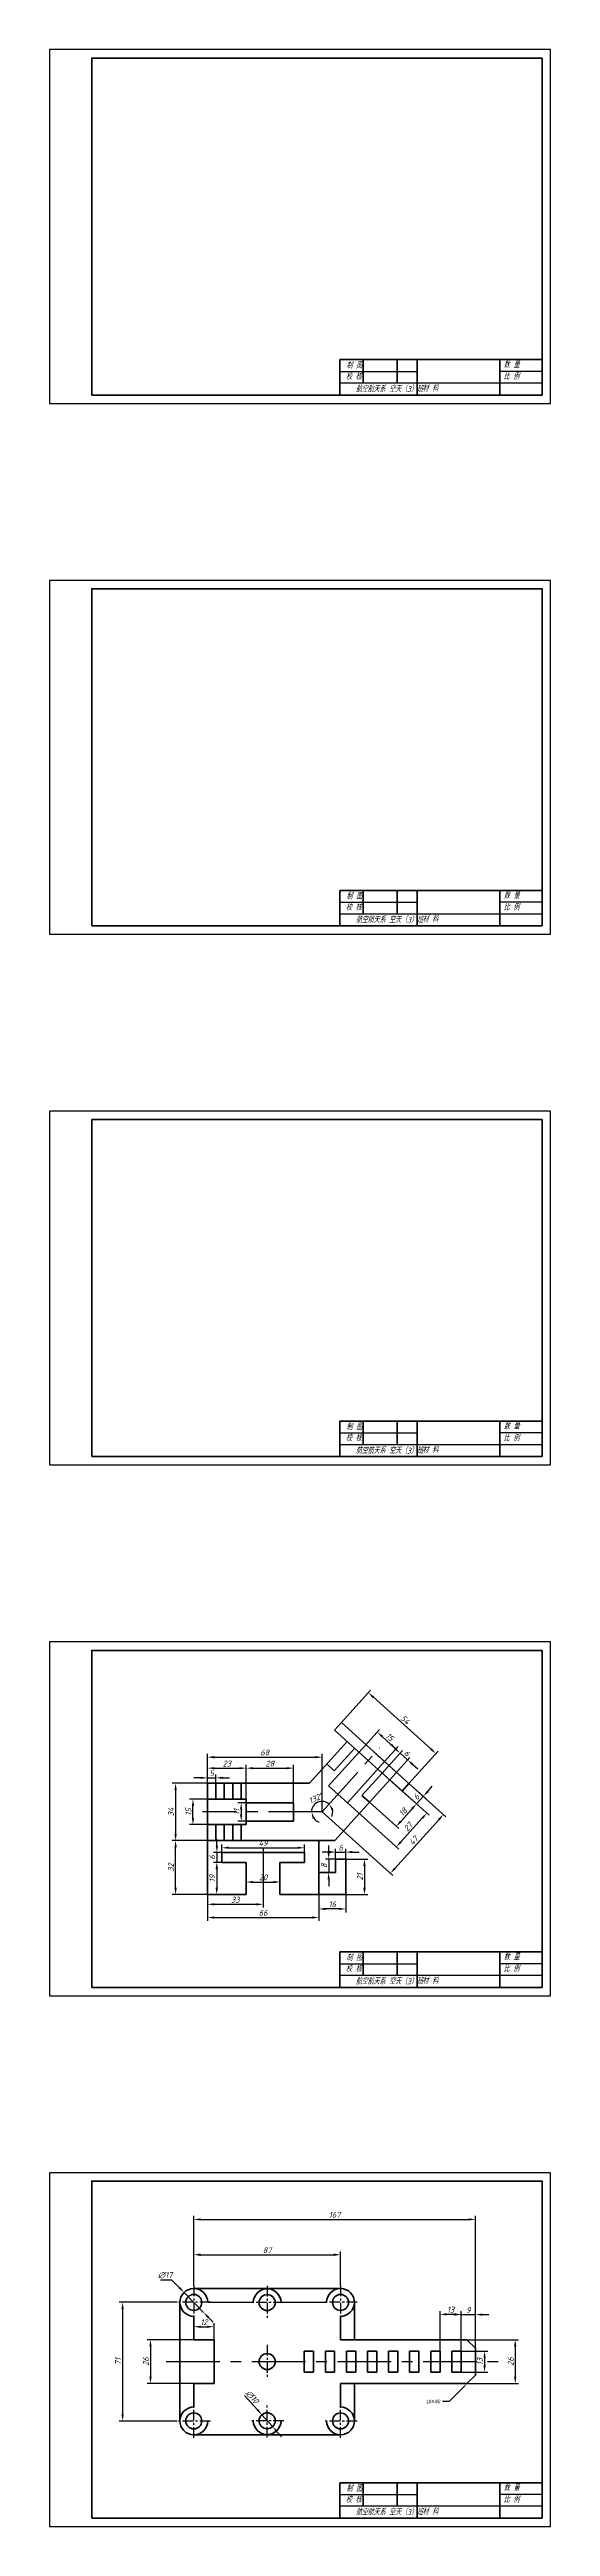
# Model space of a CAD drawing. Header units: millimetres. Extents: x 1 to 2971, y 6 to 1476.
# Drawn here: x 1337 to 1634, y 6 to 1476 of the extents above; entities that cross this region are included whole.
import ezdxf

# ---------------------------------------------------------------- set-up
doc = ezdxf.new("R2010")
doc.units = ezdxf.units.MM
doc.header["$PDMODE"] = 35
doc.linetypes.add('CENTER', pattern=[50.8, 31.75, -6.35, 6.35, -6.35])
for name, color, linetype, lineweight in [('尺寸标注', 7, 'Continuous', 25), ('文字标注', 7, 'Continuous', 25), ('点画线', 1, 'CENTER', 25), ('粗实线', 7, 'Continuous', 50), ('细实线', 3, 'Continuous', 25)]:
    doc.layers.add(name, color=color, linetype=linetype, lineweight=lineweight)
doc.styles.get("Standard").update_dxf_attribs({"font": 'arial.ttf'})
doc.styles.add('国标汉字', font='gbeitc.shx', dxfattribs={"height": 3.5, "bigfont": 'gbcbig.shx'})
doc.dimstyles.new('国标尺寸', dxfattribs={"dimtxt": 3.5, "dimasz": 4, "dimexe": 2, "dimexo": 0, "dimgap": 1, "dimtad": 1, "dimtoh": 1, "dimdec": 0, "dimdsep": 46, "dimtxsty": '国标汉字', "dimcen": 3.5, "dimclre": 256, "dimaunit": 1, "dimadec": 0, "dimazin": 0, "dimtfac": 1, "dimtdec": 0, "dimtmove": 0, "dimatfit": 3, "dimfxl": 1, "dimarcsym": 0})

# ---------------------------------------------------------------- blocks, each defined once
blk = doc.blocks.new('*D84')
at = {"layer": 'Defpoints', "color": 0, "transparency": 16777216}
for p in [(1431.1, 446.7), (1412.2, 412.7), (1431.1, 412.7)]:
    blk.add_point(p, dxfattribs=at)
at = {"layer": '粗实线', "lineweight": -2, "transparency": 16777216}
for p, q in [((1431.1, 446.7), (1410.2, 446.7)), ((1431.1, 412.7), (1410.2, 412.7))]:
    blk.add_line(p, q, dxfattribs=at)
at = {"layer": '粗实线', "color": 0, "lineweight": -2, "transparency": 16777216}
blk.add_line((1412.2, 442.7), (1412.2, 416.7), dxfattribs=at)
at = {"layer": '粗实线', "color": 0, "transparency": 16777216}
for points in [[(1411.5, 442.7), (1412.9, 442.7), (1412.2, 446.7)], [(1411.5, 416.7), (1412.9, 416.7), (1412.2, 412.7)]]:
    blk.add_solid(points, dxfattribs=at)
at = {"layer": '粗实线', "color": 0, "transparency": 16777216, "insert": (1409.5, 429.7), "char_height": 3.5, "attachment_point": 5, "rotation": 90, "style": '国标汉字'}
blk.add_mtext('34', dxfattribs=at)
blk = doc.blocks.new('*D85')
at = {"layer": 'Defpoints', "color": 0, "transparency": 16777216}
for p in [(1412.2, 412.7), (1431.1, 412.7), (1431.1, 380.7)]:
    blk.add_point(p, dxfattribs=at)
at = {"layer": '粗实线', "lineweight": -2, "transparency": 16777216}
for p, q in [((1431.1, 412.7), (1410.2, 412.7)), ((1431.1, 380.7), (1410.2, 380.7))]:
    blk.add_line(p, q, dxfattribs=at)
at = {"layer": '粗实线', "color": 0, "lineweight": -2, "transparency": 16777216}
blk.add_line((1412.2, 384.7), (1412.2, 408.7), dxfattribs=at)
at = {"layer": '粗实线', "color": 0, "transparency": 16777216}
for points in [[(1411.5, 408.7), (1412.9, 408.7), (1412.2, 412.7)], [(1411.5, 384.7), (1412.9, 384.7), (1412.2, 380.7)]]:
    blk.add_solid(points, dxfattribs=at)
at = {"layer": '粗实线', "color": 0, "transparency": 16777216, "insert": (1409.5, 396.7), "char_height": 3.5, "attachment_point": 5, "rotation": 90, "style": '国标汉字'}
blk.add_mtext('32', dxfattribs=at)
blk = doc.blocks.new('*D86')
at = {"layer": 'Defpoints', "color": 0, "transparency": 16777216}
for p in [(1422.5, 437.2), (1431.1, 437.2), (1431.1, 422.2)]:
    blk.add_point(p, dxfattribs=at)
at = {"layer": '粗实线', "lineweight": -2, "transparency": 16777216}
for p, q in [((1431.1, 437.2), (1420.5, 437.2)), ((1431.1, 422.2), (1420.5, 422.2))]:
    blk.add_line(p, q, dxfattribs=at)
at = {"layer": '粗实线', "color": 0, "lineweight": -2, "transparency": 16777216}
blk.add_line((1422.5, 426.2), (1422.5, 433.2), dxfattribs=at)
at = {"layer": '粗实线', "color": 0, "transparency": 16777216}
for points in [[(1421.8, 433.2), (1423.2, 433.2), (1422.5, 437.2)], [(1421.8, 426.2), (1423.2, 426.2), (1422.5, 422.2)]]:
    blk.add_solid(points, dxfattribs=at)
at = {"layer": '粗实线', "color": 0, "transparency": 16777216, "insert": (1419.8, 429.7), "char_height": 3.5, "attachment_point": 5, "rotation": 90, "style": '国标汉字'}
blk.add_mtext('15', dxfattribs=at)
blk = doc.blocks.new('*D87')
at = {"layer": 'Defpoints', "color": 0, "transparency": 16777216}
for p in [(1499.1, 462.2), (1431.1, 446.7), (1499.1, 429.7)]:
    blk.add_point(p, dxfattribs=at)
at = {"layer": '粗实线', "lineweight": -2, "transparency": 16777216}
for p, q in [((1431.1, 446.7), (1431.1, 464.2)), ((1499.1, 429.7), (1499.1, 464.2))]:
    blk.add_line(p, q, dxfattribs=at)
at = {"layer": '粗实线', "color": 0, "lineweight": -2, "transparency": 16777216}
blk.add_line((1435.1, 462.2), (1495.1, 462.2), dxfattribs=at)
at = {"layer": '粗实线', "color": 0, "transparency": 16777216}
for points in [[(1435.1, 462.9), (1435.1, 461.5), (1431.1, 462.2)], [(1495.1, 462.9), (1495.1, 461.5), (1499.1, 462.2)]]:
    blk.add_solid(points, dxfattribs=at)
at = {"layer": '粗实线', "color": 0, "transparency": 16777216, "insert": (1465.1, 465), "char_height": 3.5, "attachment_point": 5, "style": '国标汉字'}
blk.add_mtext('68', dxfattribs=at)
blk = doc.blocks.new('*D88')
at = {"layer": 'Defpoints', "color": 0, "transparency": 16777216}
for p in [(1431.1, 446.7), (1454.1, 455.7), (1454.1, 437.2)]:
    blk.add_point(p, dxfattribs=at)
at = {"layer": '粗实线', "lineweight": -2, "transparency": 16777216}
for p, q in [((1431.1, 446.7), (1431.1, 457.7)), ((1454.1, 437.2), (1454.1, 457.7))]:
    blk.add_line(p, q, dxfattribs=at)
at = {"layer": '粗实线', "color": 0, "lineweight": -2, "transparency": 16777216}
blk.add_line((1435.1, 455.7), (1450.1, 455.7), dxfattribs=at)
at = {"layer": '粗实线', "color": 0, "transparency": 16777216}
for points in [[(1435.1, 456.3), (1435.1, 455), (1431.1, 455.7)], [(1450.1, 456.3), (1450.1, 455), (1454.1, 455.7)]]:
    blk.add_solid(points, dxfattribs=at)
at = {"layer": '粗实线', "color": 0, "transparency": 16777216, "insert": (1442.6, 458.4), "char_height": 3.5, "attachment_point": 5, "style": '国标汉字'}
blk.add_mtext('23', dxfattribs=at)
blk = doc.blocks.new('*D89')
at = {"layer": 'Defpoints', "color": 0, "transparency": 16777216}
for p in [(1482.1, 455.7), (1454.1, 437.2), (1482.1, 435.2)]:
    blk.add_point(p, dxfattribs=at)
at = {"layer": '粗实线', "lineweight": -2, "transparency": 16777216}
for p, q in [((1454.1, 437.2), (1454.1, 457.7)), ((1482.1, 435.2), (1482.1, 457.7))]:
    blk.add_line(p, q, dxfattribs=at)
at = {"layer": '粗实线', "color": 0, "lineweight": -2, "transparency": 16777216}
blk.add_line((1458.1, 455.7), (1478.1, 455.7), dxfattribs=at)
at = {"layer": '粗实线', "color": 0, "transparency": 16777216}
for points in [[(1458.1, 456.3), (1458.1, 455), (1454.1, 455.7)], [(1478.1, 456.3), (1478.1, 455), (1482.1, 455.7)]]:
    blk.add_solid(points, dxfattribs=at)
at = {"layer": '粗实线', "color": 0, "transparency": 16777216, "insert": (1468.1, 458.4), "char_height": 3.5, "attachment_point": 5, "style": '国标汉字'}
blk.add_mtext('28', dxfattribs=at)
blk = doc.blocks.new('*D90')
at = {"layer": 'Defpoints', "color": 0, "transparency": 16777216}
for p in [(1454.1, 435.2), (1451.1, 424.2), (1454.1, 424.2)]:
    blk.add_point(p, dxfattribs=at)
at = {"layer": '粗实线', "lineweight": -2, "transparency": 16777216}
for p, q in [((1454.1, 435.2), (1449.1, 435.2)), ((1454.1, 424.2), (1449.1, 424.2))]:
    blk.add_line(p, q, dxfattribs=at)
at = {"layer": '粗实线', "color": 0, "lineweight": -2, "transparency": 16777216}
blk.add_line((1451.1, 431.2), (1451.1, 428.2), dxfattribs=at)
at = {"layer": '粗实线', "color": 0, "transparency": 16777216}
for points in [[(1450.4, 431.2), (1451.7, 431.2), (1451.1, 435.2)], [(1450.4, 428.2), (1451.7, 428.2), (1451.1, 424.2)]]:
    blk.add_solid(points, dxfattribs=at)
at = {"layer": '粗实线', "color": 0, "transparency": 16777216, "insert": (1448.3, 429.7), "char_height": 3.5, "attachment_point": 5, "rotation": 90, "style": '国标汉字'}
blk.add_mtext('11', dxfattribs=at)
blk = doc.blocks.new('*D91')
at = {"layer": 'Defpoints', "color": 0, "transparency": 16777216}
for p in [(1431.1, 446.7), (1436.1, 449.9), (1436.1, 446.7)]:
    blk.add_point(p, dxfattribs=at)
at = {"layer": '粗实线', "color": 0, "lineweight": -2, "transparency": 16777216}
for p, q in [((1427.1, 449.9), (1423.1, 449.9)), ((1431.1, 449.9), (1436.1, 449.9)), ((1440.1, 449.9), (1444.1, 449.9))]:
    blk.add_line(p, q, dxfattribs=at)
at = {"layer": '粗实线', "lineweight": -2, "transparency": 16777216}
for p, q in [((1431.1, 446.7), (1431.1, 451.9)), ((1436.1, 446.7), (1436.1, 451.9))]:
    blk.add_line(p, q, dxfattribs=at)
at = {"layer": '粗实线', "color": 0, "transparency": 16777216}
for points in [[(1427.1, 450.6), (1427.1, 449.3), (1431.1, 449.9)], [(1440.1, 450.6), (1440.1, 449.3), (1436.1, 449.9)]]:
    blk.add_solid(points, dxfattribs=at)
at = {"layer": '粗实线', "color": 0, "transparency": 16777216, "insert": (1433.6, 452.7), "char_height": 3.5, "attachment_point": 5, "style": '国标汉字'}
blk.add_mtext('5', dxfattribs=at)
blk = doc.blocks.new('*D92')
at = {"layer": 'Defpoints', "color": 0, "transparency": 16777216}
for p in [(1439.6, 405.7), (1488.6, 408.4), (1488.6, 405.7)]:
    blk.add_point(p, dxfattribs=at)
at = {"layer": '粗实线', "lineweight": -2, "transparency": 16777216}
for p, q in [((1439.6, 405.7), (1439.6, 410.4)), ((1488.6, 405.7), (1488.6, 410.4))]:
    blk.add_line(p, q, dxfattribs=at)
at = {"layer": '粗实线', "color": 0, "lineweight": -2, "transparency": 16777216}
blk.add_line((1443.6, 408.4), (1484.6, 408.4), dxfattribs=at)
at = {"layer": '粗实线', "color": 0, "transparency": 16777216}
for points in [[(1443.6, 409.1), (1443.6, 407.8), (1439.6, 408.4)], [(1484.6, 409.1), (1484.6, 407.8), (1488.6, 408.4)]]:
    blk.add_solid(points, dxfattribs=at)
at = {"layer": '粗实线', "color": 0, "transparency": 16777216, "insert": (1464.1, 411.2), "char_height": 3.5, "attachment_point": 5, "style": '国标汉字'}
blk.add_mtext('49', dxfattribs=at)
blk = doc.blocks.new('*D93')
at = {"layer": 'Defpoints', "color": 0, "transparency": 16777216}
for p in [(1436.7, 399.7), (1439.6, 405.7), (1439.6, 399.7)]:
    blk.add_point(p, dxfattribs=at)
at = {"layer": '粗实线', "color": 0, "lineweight": -2, "transparency": 16777216}
for p, q in [((1436.7, 409.7), (1436.7, 413.7)), ((1436.7, 405.7), (1436.7, 399.7)), ((1436.7, 395.7), (1436.7, 391.7))]:
    blk.add_line(p, q, dxfattribs=at)
at = {"layer": '粗实线', "lineweight": -2, "transparency": 16777216}
for p, q in [((1439.6, 405.7), (1434.7, 405.7)), ((1439.6, 399.7), (1434.7, 399.7))]:
    blk.add_line(p, q, dxfattribs=at)
at = {"layer": '粗实线', "color": 0, "transparency": 16777216}
for points in [[(1436, 409.7), (1437.4, 409.7), (1436.7, 405.7)], [(1436, 395.7), (1437.4, 395.7), (1436.7, 399.7)]]:
    blk.add_solid(points, dxfattribs=at)
at = {"layer": '粗实线', "color": 0, "transparency": 16777216, "insert": (1433.9, 402.7), "char_height": 3.5, "attachment_point": 5, "rotation": 90, "style": '国标汉字'}
blk.add_mtext('6', dxfattribs=at)
blk = doc.blocks.new('*D94')
at = {"layer": 'Defpoints', "color": 0, "transparency": 16777216}
for p in [(1436.7, 399.7), (1436.6, 380.7), (1436.7, 380.7)]:
    blk.add_point(p, dxfattribs=at)
at = {"layer": '粗实线', "lineweight": -2, "transparency": 16777216}
for p, q in [((1436.7, 399.7), (1434.6, 399.7)), ((1436.7, 380.7), (1434.6, 380.7))]:
    blk.add_line(p, q, dxfattribs=at)
at = {"layer": '粗实线', "color": 0, "lineweight": -2, "transparency": 16777216}
blk.add_line((1436.6, 395.7), (1436.6, 384.7), dxfattribs=at)
at = {"layer": '粗实线', "color": 0, "transparency": 16777216}
for points in [[(1435.9, 395.7), (1437.3, 395.7), (1436.6, 399.7)], [(1435.9, 384.7), (1437.3, 384.7), (1436.6, 380.7)]]:
    blk.add_solid(points, dxfattribs=at)
at = {"layer": '粗实线', "color": 0, "transparency": 16777216, "insert": (1433.9, 390.2), "char_height": 3.5, "attachment_point": 5, "rotation": 90, "style": '国标汉字'}
blk.add_mtext('19', dxfattribs=at)
blk = doc.blocks.new('*D95')
at = {"layer": 'Defpoints', "color": 0, "transparency": 16777216}
for p in [(1474.1, 388.1), (1454.1, 380.7), (1474.1, 380.7)]:
    blk.add_point(p, dxfattribs=at)
at = {"layer": '粗实线', "lineweight": -2, "transparency": 16777216}
for p, q in [((1454.1, 380.7), (1454.1, 390.1)), ((1474.1, 380.7), (1474.1, 390.1))]:
    blk.add_line(p, q, dxfattribs=at)
at = {"layer": '粗实线', "color": 0, "lineweight": -2, "transparency": 16777216}
blk.add_line((1458.1, 388.1), (1470.1, 388.1), dxfattribs=at)
at = {"layer": '粗实线', "color": 0, "transparency": 16777216}
for points in [[(1458.1, 388.8), (1458.1, 387.4), (1454.1, 388.1)], [(1470.1, 388.8), (1470.1, 387.4), (1474.1, 388.1)]]:
    blk.add_solid(points, dxfattribs=at)
at = {"layer": '粗实线', "color": 0, "transparency": 16777216, "insert": (1464.1, 390.9), "char_height": 3.5, "attachment_point": 5, "style": '国标汉字'}
blk.add_mtext('20', dxfattribs=at)
blk = doc.blocks.new('*D96')
at = {"layer": 'Defpoints', "color": 0, "transparency": 16777216}
for p in [(1507.1, 401.7), (1503, 393.7), (1507.1, 393.7)]:
    blk.add_point(p, dxfattribs=at)
at = {"layer": '粗实线', "lineweight": -2, "transparency": 16777216}
for p, q in [((1507.1, 401.7), (1501, 401.7)), ((1507.1, 393.7), (1501, 393.7))]:
    blk.add_line(p, q, dxfattribs=at)
at = {"layer": '粗实线', "color": 0, "lineweight": -2, "transparency": 16777216}
for p, q in [((1503, 405.7), (1503, 409.7)), ((1503, 401.7), (1503, 393.7)), ((1503, 389.7), (1503, 385.7))]:
    blk.add_line(p, q, dxfattribs=at)
at = {"layer": '粗实线', "color": 0, "transparency": 16777216}
for points in [[(1502.3, 405.7), (1503.6, 405.7), (1503, 401.7)], [(1502.3, 389.7), (1503.6, 389.7), (1503, 393.7)]]:
    blk.add_solid(points, dxfattribs=at)
at = {"layer": '粗实线', "color": 0, "transparency": 16777216, "insert": (1500.2, 397.7), "char_height": 3.5, "attachment_point": 5, "rotation": 90, "style": '国标汉字'}
blk.add_mtext('8', dxfattribs=at)
blk = doc.blocks.new('*D97')
at = {"layer": 'Defpoints', "color": 0, "transparency": 16777216}
for p in [(1507.1, 401.7), (1513.1, 405.9), (1513.1, 401.7)]:
    blk.add_point(p, dxfattribs=at)
at = {"layer": '粗实线', "color": 0, "lineweight": -2, "transparency": 16777216}
for p, q in [((1503.1, 405.9), (1499.1, 405.9)), ((1507.1, 405.9), (1513.1, 405.9)), ((1517.1, 405.9), (1521.1, 405.9))]:
    blk.add_line(p, q, dxfattribs=at)
at = {"layer": '粗实线', "lineweight": -2, "transparency": 16777216}
for p, q in [((1507.1, 401.7), (1507.1, 407.9)), ((1513.1, 401.7), (1513.1, 407.9))]:
    blk.add_line(p, q, dxfattribs=at)
at = {"layer": '粗实线', "color": 0, "transparency": 16777216}
for points in [[(1503.1, 406.6), (1503.1, 405.2), (1507.1, 405.9)], [(1517.1, 406.6), (1517.1, 405.2), (1513.1, 405.9)]]:
    blk.add_solid(points, dxfattribs=at)
at = {"layer": '粗实线', "color": 0, "transparency": 16777216, "insert": (1510.1, 408.6), "char_height": 3.5, "attachment_point": 5, "style": '国标汉字'}
blk.add_mtext('6', dxfattribs=at)
blk = doc.blocks.new('*D98')
at = {"layer": 'Defpoints', "color": 0, "transparency": 16777216}
for p in [(1513.1, 401.7), (1513.1, 380.7), (1524.2, 380.7)]:
    blk.add_point(p, dxfattribs=at)
at = {"layer": '粗实线', "lineweight": -2, "transparency": 16777216}
for p, q in [((1513.1, 401.7), (1526.2, 401.7)), ((1513.1, 380.7), (1526.2, 380.7))]:
    blk.add_line(p, q, dxfattribs=at)
at = {"layer": '粗实线', "color": 0, "lineweight": -2, "transparency": 16777216}
blk.add_line((1524.2, 397.7), (1524.2, 384.7), dxfattribs=at)
at = {"layer": '粗实线', "color": 0, "transparency": 16777216}
for points in [[(1523.5, 397.7), (1524.9, 397.7), (1524.2, 401.7)], [(1523.5, 384.7), (1524.9, 384.7), (1524.2, 380.7)]]:
    blk.add_solid(points, dxfattribs=at)
at = {"layer": '粗实线', "color": 0, "transparency": 16777216, "insert": (1521.5, 391.2), "char_height": 3.5, "attachment_point": 5, "rotation": 90, "style": '国标汉字'}
blk.add_mtext('21', dxfattribs=at)
blk = doc.blocks.new('*D99')
at = {"layer": 'Defpoints', "color": 0, "transparency": 16777216}
for p in [(1497.1, 380.7), (1497.1, 372.1), (1513.1, 380.7)]:
    blk.add_point(p, dxfattribs=at)
at = {"layer": '粗实线', "lineweight": -2, "transparency": 16777216}
for p, q in [((1497.1, 380.7), (1497.1, 370.1)), ((1513.1, 380.7), (1513.1, 370.1))]:
    blk.add_line(p, q, dxfattribs=at)
at = {"layer": '粗实线', "color": 0, "lineweight": -2, "transparency": 16777216}
blk.add_line((1509.1, 372.1), (1501.1, 372.1), dxfattribs=at)
at = {"layer": '粗实线', "color": 0, "transparency": 16777216}
for points in [[(1501.1, 372.8), (1501.1, 371.5), (1497.1, 372.1)], [(1509.1, 372.8), (1509.1, 371.5), (1513.1, 372.1)]]:
    blk.add_solid(points, dxfattribs=at)
at = {"layer": '粗实线', "color": 0, "transparency": 16777216, "insert": (1505.1, 374.9), "char_height": 3.5, "attachment_point": 5, "style": '国标汉字'}
blk.add_mtext('16', dxfattribs=at)
blk = doc.blocks.new('*D101')
at = {"layer": 'Defpoints', "color": 0, "transparency": 16777216}
for p in [(1431.1, 380.7), (1464.1, 378.2), (1464.1, 374.9)]:
    blk.add_point(p, dxfattribs=at)
at = {"layer": '粗实线', "lineweight": -2, "transparency": 16777216}
for p, q in [((1431.1, 380.7), (1431.1, 372.9)), ((1464.1, 378.2), (1464.1, 372.9))]:
    blk.add_line(p, q, dxfattribs=at)
at = {"layer": '粗实线', "color": 0, "lineweight": -2, "transparency": 16777216}
blk.add_line((1435.1, 374.9), (1460.1, 374.9), dxfattribs=at)
at = {"layer": '粗实线', "color": 0, "transparency": 16777216}
for points in [[(1435.1, 375.5), (1435.1, 374.2), (1431.1, 374.9)], [(1460.1, 375.5), (1460.1, 374.2), (1464.1, 374.9)]]:
    blk.add_solid(points, dxfattribs=at)
at = {"layer": '粗实线', "color": 0, "transparency": 16777216, "insert": (1447.6, 377.6), "char_height": 3.5, "attachment_point": 5, "style": '国标汉字'}
blk.add_mtext('33', dxfattribs=at)
blk = doc.blocks.new('*D102')
at = {"layer": 'Defpoints', "color": 0, "transparency": 16777216}
for p in [(1431.1, 380.7), (1497.1, 380.7), (1497.1, 367)]:
    blk.add_point(p, dxfattribs=at)
at = {"layer": '粗实线', "lineweight": -2, "transparency": 16777216}
for p, q in [((1431.1, 380.7), (1431.1, 365)), ((1497.1, 380.7), (1497.1, 365))]:
    blk.add_line(p, q, dxfattribs=at)
at = {"layer": '粗实线', "color": 0, "lineweight": -2, "transparency": 16777216}
blk.add_line((1435.1, 367), (1493.1, 367), dxfattribs=at)
at = {"layer": '粗实线', "color": 0, "transparency": 16777216}
for points in [[(1435.1, 367.7), (1435.1, 366.4), (1431.1, 367)], [(1493.1, 367.7), (1493.1, 366.4), (1497.1, 367)]]:
    blk.add_solid(points, dxfattribs=at)
at = {"layer": '粗实线', "color": 0, "transparency": 16777216, "insert": (1464.1, 369.8), "char_height": 3.5, "attachment_point": 5, "style": '国标汉字'}
blk.add_mtext('66', dxfattribs=at)
blk = doc.blocks.new('*D103')
at = {"layer": 'Defpoints', "color": 0, "transparency": 16777216}
for p in [(1525, 469.6), (1536.1, 459.6), (1542.9, 467.1)]:
    blk.add_point(p, dxfattribs=at)
at = {"layer": '粗实线', "lineweight": -2, "transparency": 16777216}
for p, q in [((1525, 469.6), (1533.1, 478.6)), ((1536.1, 459.6), (1544.2, 468.6))]:
    blk.add_line(p, q, dxfattribs=at)
at = {"layer": '粗实线', "color": 0, "lineweight": -2, "transparency": 16777216}
blk.add_line((1534.7, 474.5), (1539.9, 469.8), dxfattribs=at)
at = {"layer": '粗实线', "color": 0, "transparency": 16777216}
for points in [[(1535.2, 475), (1534.3, 474), (1531.8, 477.1)], [(1540.4, 470.3), (1539.5, 469.3), (1542.9, 467.1)]]:
    blk.add_solid(points, dxfattribs=at)
at = {"layer": '粗实线', "color": 0, "transparency": 16777216, "insert": (1539.2, 474.2), "char_height": 3.5, "attachment_point": 5, "rotation": 318, "style": '国标汉字'}
blk.add_mtext('15', dxfattribs=at)
blk = doc.blocks.new('*D104')
at = {"layer": 'Defpoints', "color": 0, "transparency": 16777216}
for p in [(1549.8, 460.6), (1534.7, 452.8), (1539.2, 448.8)]:
    blk.add_point(p, dxfattribs=at)
at = {"layer": '粗实线', "lineweight": -2, "transparency": 16777216}
for p, q in [((1534.7, 452.8), (1546.7, 466.1)), ((1539.2, 448.8), (1551.2, 462.1))]:
    blk.add_line(p, q, dxfattribs=at)
at = {"layer": '粗实线', "color": 0, "lineweight": -2, "transparency": 16777216}
for p, q in [((1542.4, 467.3), (1539.4, 470)), ((1545.4, 464.6), (1549.8, 460.6)), ((1552.8, 457.9), (1555.8, 455.2))]:
    blk.add_line(p, q, dxfattribs=at)
at = {"layer": '粗实线', "color": 0, "transparency": 16777216}
for points in [[(1542.8, 467.8), (1541.9, 466.8), (1545.4, 464.6)], [(1553.2, 458.4), (1552.3, 457.4), (1549.8, 460.6)]]:
    blk.add_solid(points, dxfattribs=at)
at = {"layer": '粗实线', "color": 0, "transparency": 16777216, "insert": (1549.4, 464.6), "char_height": 3.5, "attachment_point": 5, "rotation": 318, "style": '国标汉字'}
blk.add_mtext('6', dxfattribs=at)
blk = doc.blocks.new('*D105')
at = {"layer": 'Defpoints', "color": 0, "transparency": 16777216}
for p in [(1510.5, 482.7), (1566.6, 464.3), (1550.6, 446.6)]:
    blk.add_point(p, dxfattribs=at)
at = {"layer": '粗实线', "lineweight": -2, "transparency": 16777216}
for p, q in [((1510.5, 482.7), (1527.8, 501.9)), ((1550.6, 446.6), (1568, 465.8))]:
    blk.add_line(p, q, dxfattribs=at)
at = {"layer": '粗实线', "color": 0, "lineweight": -2, "transparency": 16777216}
blk.add_line((1529.5, 497.8), (1563.7, 467), dxfattribs=at)
at = {"layer": '粗实线', "color": 0, "transparency": 16777216}
for points in [[(1529.9, 498.3), (1529, 497.3), (1526.5, 500.5)], [(1564.1, 467.5), (1563.2, 466.5), (1566.6, 464.3)]]:
    blk.add_solid(points, dxfattribs=at)
at = {"layer": '粗实线', "color": 0, "transparency": 16777216, "insert": (1548.4, 484.4), "char_height": 3.5, "attachment_point": 5, "rotation": 318, "style": '国标汉字'}
blk.add_mtext('54', dxfattribs=at)
blk = doc.blocks.new('*D106')
at = {"layer": 'Defpoints', "color": 0, "transparency": 16777216}
for p in [(1546.6, 442.1), (1550.6, 446.6), (1555.1, 434.5)]:
    blk.add_point(p, dxfattribs=at)
at = {"layer": '粗实线', "lineweight": -2, "transparency": 16777216}
for p, q in [((1546.6, 442.1), (1556.6, 433.2)), ((1550.6, 446.6), (1560.6, 437.6))]:
    blk.add_line(p, q, dxfattribs=at)
at = {"layer": '粗实线', "color": 0, "lineweight": -2, "transparency": 16777216}
for p, q in [((1561.8, 441.9), (1564.4, 444.9)), ((1552.4, 431.5), (1549.7, 428.5)), ((1559.1, 438.9), (1555.1, 434.5))]:
    blk.add_line(p, q, dxfattribs=at)
at = {"layer": '粗实线', "color": 0, "transparency": 16777216}
for points in [[(1561.3, 442.4), (1562.3, 441.5), (1559.1, 438.9)], [(1551.9, 432), (1552.9, 431.1), (1555.1, 434.5)]]:
    blk.add_solid(points, dxfattribs=at)
at = {"layer": '粗实线', "color": 0, "transparency": 16777216, "insert": (1555, 438.6), "char_height": 3.5, "attachment_point": 5, "rotation": 48, "style": '国标汉字'}
blk.add_mtext('6', dxfattribs=at)
blk = doc.blocks.new('*D107')
at = {"layer": 'Defpoints', "color": 0, "transparency": 16777216}
for p in [(1539.2, 448.8), (1527.1, 435.4), (1555.1, 434.5)]:
    blk.add_point(p, dxfattribs=at)
at = {"layer": '粗实线', "lineweight": -2, "transparency": 16777216}
for p, q in [((1539.2, 448.8), (1556.6, 433.2)), ((1527.1, 435.4), (1544.5, 419.8))]:
    blk.add_line(p, q, dxfattribs=at)
at = {"layer": '粗实线', "color": 0, "lineweight": -2, "transparency": 16777216}
blk.add_line((1545.7, 424.1), (1552.4, 431.5), dxfattribs=at)
at = {"layer": '粗实线', "color": 0, "transparency": 16777216}
for points in [[(1551.9, 432), (1552.9, 431.1), (1555.1, 434.5)], [(1545.2, 424.5), (1546.2, 423.6), (1543, 421.1)]]:
    blk.add_solid(points, dxfattribs=at)
at = {"layer": '粗实线', "color": 0, "transparency": 16777216, "insert": (1547, 429.6), "char_height": 3.5, "attachment_point": 5, "rotation": 48, "style": '国标汉字'}
blk.add_mtext('18', dxfattribs=at)
blk = doc.blocks.new('*D108')
at = {"layer": 'Defpoints', "color": 0, "transparency": 16777216}
for p in [(1532.1, 455.1), (1514.1, 435.1), (1561.2, 429)]:
    blk.add_point(p, dxfattribs=at)
at = {"layer": '粗实线', "lineweight": -2, "transparency": 16777216}
for p, q in [((1532.1, 455.1), (1562.6, 427.7)), ((1514.1, 435.1), (1544.6, 407.6))]:
    blk.add_line(p, q, dxfattribs=at)
at = {"layer": '粗实线', "color": 0, "lineweight": -2, "transparency": 16777216}
blk.add_line((1545.8, 411.9), (1558.5, 426), dxfattribs=at)
at = {"layer": '粗实线', "color": 0, "transparency": 16777216}
for points in [[(1558, 426.5), (1559, 425.6), (1561.2, 429)], [(1545.3, 412.4), (1546.3, 411.5), (1543.1, 408.9)]]:
    blk.add_solid(points, dxfattribs=at)
at = {"layer": '粗实线', "color": 0, "transparency": 16777216, "insert": (1550.1, 420.8), "char_height": 3.5, "attachment_point": 5, "rotation": 48, "style": '国标汉字'}
blk.add_mtext('27', dxfattribs=at)
blk = doc.blocks.new('*D109')
at = {"layer": 'Defpoints', "color": 0, "transparency": 16777216}
for p in [(1530.6, 464.6), (1499.1, 429.7), (1571, 428.2)]:
    blk.add_point(p, dxfattribs=at)
at = {"layer": '粗实线', "lineweight": -2, "transparency": 16777216}
for p, q in [((1530.6, 464.6), (1572.5, 426.8)), ((1499.1, 429.7), (1541.1, 391.9))]:
    blk.add_line(p, q, dxfattribs=at)
at = {"layer": '粗实线', "color": 0, "lineweight": -2, "transparency": 16777216}
blk.add_line((1542.3, 396.2), (1568.4, 425.2), dxfattribs=at)
at = {"layer": '粗实线', "color": 0, "transparency": 16777216}
for points in [[(1567.9, 425.7), (1568.9, 424.8), (1571, 428.2)], [(1541.8, 396.7), (1542.8, 395.8), (1539.6, 393.3)]]:
    blk.add_solid(points, dxfattribs=at)
at = {"layer": '粗实线', "color": 0, "transparency": 16777216, "insert": (1553.3, 412.6), "char_height": 3.5, "attachment_point": 5, "rotation": 48, "style": '国标汉字'}
blk.add_mtext('47', dxfattribs=at)
blk = doc.blocks.new('*D110')
at = {"layer": 'Defpoints', "color": 0, "transparency": 16777216}
for p in [(1533.1, 467.7), (1428.2, 429.7), (1498.9, 436), (1499.1, 429.7), (1499.1, 429.7)]:
    blk.add_point(p, dxfattribs=at)
at = {"layer": '粗实线', "color": 0, "lineweight": -2, "transparency": 16777216}
for start, end in [(48.1931, 180), (334.0527, 11.1229), (217.0702, 254.1404)]:
    blk.add_arc((1499.1, 429.7), 6.29, start, end, dxfattribs=at)
at = {"layer": '粗实线', "color": 0, "transparency": 16777216}
for points in [[(1493.5, 425.7), (1494.7, 426.1), (1492.8, 429.7)], [(1504.7, 430.6), (1505.9, 431.2), (1503.3, 434.4)]]:
    blk.add_solid(points, dxfattribs=at)
at = {"layer": '粗实线', "color": 0, "transparency": 16777216, "insert": (1495.4, 437.9), "char_height": 3.5, "attachment_point": 5, "rotation": 24.0965, "style": '国标汉字'}
blk.add_mtext('132°', dxfattribs=at)

msp = doc.modelspace()

# ---------------------------------------------------------------- linework, layer by layer
at = {"layer": '尺寸标注'}
for p, q in [((1423, 148.6), (1423, 189.9)), ((1427, 187.9), (1586, 187.9)), ((1590, 111.5), (1590, 189.9)), ((1423, 148.6), (1423, 168.9)), ((1427, 166.9), (1506, 166.9)), ((1510, 148.6), (1510, 168.9)), ((1403.2, 152.1), (1409.8, 152.1)), ((1409.8, 152.1), (1414.5, 147.3)), ((1413.1, 138.7), (1378.8, 138.7)), ((1380.8, 134.7), (1380.8, 72.2)), ((1428.8, 132.7), (1417.3, 144.5)), ((1569, 109.7), (1569, 133.5)), ((1581.5, 109.7), (1581.5, 133.5)), ((1581.5, 109.7), (1581.5, 133.4)), ((1590, 109.7), (1590, 133.4)), ((1423, 116.5), (1423, 126.2)), ((1427, 124.2), (1431, 124.2)), ((1431.6, 129.8), (1434.4, 126.9)), ((1435, 116.5), (1435, 126.2)), ((1577.5, 131.5), (1573, 131.5)), ((1577.5, 131.4), (1573.5, 131.4)), ((1581.5, 131.4), (1590, 131.4)), ((1594, 131.4), (1598, 131.4)), ((1423, 116.5), (1395.3, 116.5)), ((1397.3, 112.5), (1397.3, 94.5)), ((1581.5, 109.7), (1597.4, 109.7)), ((1585, 116.5), (1615.6, 116.5)), ((1595.4, 105.7), (1595.4, 101.2)), ((1613.6, 112.5), (1613.6, 94.5)), ((1423, 90.5), (1395.3, 90.5)), ((1581.5, 97.2), (1597.4, 97.2)), ((1585, 90.5), (1615.6, 90.5)), ((1453.1, 83.4), (1460.7, 74.9)), ((1413.1, 68.2), (1378.8, 68.2)), ((1469.7, 64.9), (1463.4, 71.9)), ((1472.3, 61.9), (1475, 58.9))]:
    msp.add_line(p, q, dxfattribs=at)
at = {"layer": '尺寸标注', "linetype": 'ByBlock', "lineweight": -2}
msp.add_line((1574.4, 79.8), (1570.4, 79.8), dxfattribs=at)
msp.add_lwpolyline([(1583.6, 89), (1574.4, 79.8)], dxfattribs=at)
at = {"layer": '尺寸标注'}
for points in [[(1427, 188.5), (1427, 187.2), (1423, 187.9)], [(1586, 188.5), (1586, 187.2), (1590, 187.9)], [(1427, 167.6), (1427, 166.2), (1423, 166.9)], [(1506, 167.6), (1506, 166.2), (1510, 166.9)], [(1414.9, 147.8), (1414, 146.9), (1417.3, 144.5)], [(1380.1, 134.7), (1381.4, 134.7), (1380.8, 138.7)], [(1432, 130.3), (1431.1, 129.3), (1428.8, 132.7)], [(1427, 124.8), (1427, 123.5), (1423, 124.2)], [(1431, 124.8), (1431, 123.5), (1435, 124.2)], [(1573, 132.2), (1573, 130.9), (1569, 131.5)], [(1577.5, 132.2), (1577.5, 130.9), (1581.5, 131.5)], [(1577.5, 132), (1577.5, 130.7), (1581.5, 131.4)], [(1594, 132), (1594, 130.7), (1590, 131.4)], [(1396.6, 112.5), (1398, 112.5), (1397.3, 116.5)], [(1594.8, 105.7), (1596.1, 105.7), (1595.4, 109.7)], [(1612.9, 112.5), (1614.3, 112.5), (1613.6, 116.5)], [(1396.6, 94.5), (1398, 94.5), (1397.3, 90.5)], [(1583.4, 89.3), (1585, 90.5), (1583.8, 88.8)], [(1594.8, 101.2), (1596.1, 101.2), (1595.4, 97.2)], [(1612.9, 94.5), (1614.3, 94.5), (1613.6, 90.5)], [(1461.2, 75.4), (1460.2, 74.5), (1463.4, 71.9)], [(1380.1, 72.2), (1381.4, 72.2), (1380.8, 68.2)], [(1472.8, 62.3), (1471.9, 61.4), (1469.7, 64.9)]]:
    msp.add_solid(points, dxfattribs=at)
at = {"layer": '点画线'}
for p, q in [((1499.1, 429.7), (1533.1, 467.7)), ((1499.1, 429.7), (1428.2, 429.7)), ((1464.1, 408.2), (1464.1, 378.2)), ((1406.7, 103.5), (1604, 103.5))]:
    msp.add_line(p, q, dxfattribs=at)
at = {"layer": '点画线', "ltscale": 0.2}
for p, q in [((1423, 148.6), (1423, 128.6)), ((1466.5, 148.5), (1466.5, 128.6)), ((1510, 148.6), (1510, 128.7)), ((1432.9, 138.7), (1413.1, 138.7)), ((1476.4, 138.6), (1456.6, 138.6)), ((1519.9, 138.7), (1500.1, 138.7)), ((1466.5, 113.4), (1466.5, 93.4)), ((1423, 58.3), (1423, 78.3)), ((1466.5, 58.4), (1466.5, 78.3)), ((1510, 58.3), (1510, 78.2)), ((1432.9, 68.2), (1413.1, 68.2)), ((1476.4, 68.3), (1456.6, 68.3)), ((1519.9, 68.2), (1500.1, 68.2))]:
    msp.add_line(p, q, dxfattribs=at)
at = {"layer": '粗实线'}
for p, q in [((1629.5, 1291.6), (1509.5, 1291.6)), ((1509.5, 1291.6), (1509.5, 1270.6)), ((1523.5, 1277.6), (1523.5, 1291.6)), ((1543.5, 1277.6), (1543.5, 1291.6)), ((1555.5, 1270.6), (1555.5, 1291.6)), ((1604.5, 1270.6), (1604.5, 1291.6)), ((1629.5, 976.6), (1509.5, 976.6)), ((1509.5, 976.6), (1509.5, 955.6)), ((1523.5, 962.6), (1523.5, 976.6)), ((1543.5, 962.6), (1543.5, 976.6)), ((1555.5, 955.6), (1555.5, 976.6)), ((1604.5, 955.6), (1604.5, 976.6)), ((1629.5, 661.6), (1509.5, 661.6)), ((1509.5, 661.6), (1509.5, 640.6)), ((1523.5, 647.6), (1523.5, 661.6)), ((1543.5, 647.6), (1543.5, 661.6)), ((1555.5, 640.6), (1555.5, 661.6)), ((1604.5, 640.6), (1604.5, 661.6)), ((1491.6, 446.7), (1513.9, 471.5)), ((1506.5, 478.2), (1510.5, 482.7)), ((1546.6, 442.1), (1506.5, 478.2)), ((1550.6, 446.6), (1510.5, 482.7)), ((1506.3, 454.1), (1501.9, 458.2)), ((1502.9, 445.1), (1525, 469.6)), ((1506.3, 454.1), (1518.4, 467.5)), ((1514.1, 435.1), (1536.1, 459.6)), ((1431.1, 380.7), (1431.1, 446.7)), ((1431.1, 446.7), (1491.6, 446.7)), ((1436.1, 446.7), (1436.1, 437.2)), ((1441.1, 446.7), (1441.1, 437.2)), ((1446.1, 446.7), (1446.1, 437.2)), ((1451.1, 446.7), (1451.1, 437.2)), ((1514.1, 435.1), (1502.9, 445.1)), ((1506.7, 412.7), (1539.2, 448.8)), ((1522.7, 439.4), (1534.7, 452.8)), ((1546.6, 442.1), (1550.6, 446.6)), ((1431.1, 437.2), (1454.1, 437.2)), ((1431.1, 437.2), (1454.1, 437.2)), ((1454.1, 437.2), (1454.1, 422.2)), ((1454.1, 435.2), (1482.1, 435.2)), ((1482.1, 435.2), (1482.1, 424.2)), ((1527.1, 435.4), (1522.7, 439.4)), ((1431.1, 422.2), (1454.1, 422.2)), ((1431.1, 422.2), (1454.1, 422.2)), ((1431.1, 412.7), (1431.1, 412.7)), ((1431.1, 412.7), (1506.7, 412.7)), ((1436.1, 412.7), (1436.1, 422.2)), ((1441.1, 412.7), (1441.1, 422.2)), ((1446.1, 412.7), (1446.1, 422.2)), ((1451.1, 412.7), (1451.1, 422.2)), ((1454.1, 424.2), (1482.1, 424.2)), ((1497.1, 412.7), (1497.1, 380.7)), ((1488.6, 405.7), (1439.6, 405.7)), ((1439.6, 405.7), (1439.6, 399.7)), ((1454.1, 399.7), (1439.6, 399.7)), ((1454.1, 399.7), (1454.1, 380.7)), ((1488.6, 399.7), (1474.1, 399.7)), ((1474.1, 399.7), (1474.1, 380.7)), ((1488.6, 405.7), (1488.6, 399.7)), ((1507.1, 401.7), (1513.1, 401.7)), ((1507.1, 401.7), (1507.1, 393.7)), ((1513.1, 401.7), (1513.1, 380.7)), ((1497.1, 393.7), (1507.1, 393.7)), ((1454.1, 380.7), (1431.1, 380.7)), ((1497.1, 380.7), (1474.1, 380.7)), ((1497.1, 380.7), (1513.1, 380.7)), ((1629.5, 346.6), (1509.5, 346.6)), ((1509.5, 346.6), (1509.5, 325.6)), ((1523.5, 332.6), (1523.5, 346.6)), ((1543.5, 332.6), (1543.5, 346.6)), ((1555.5, 325.6), (1555.5, 346.6)), ((1604.5, 325.6), (1604.5, 346.6)), ((1414.8, 68.3), (1414.8, 138.7)), ((1414.8, 138.6), (1414.8, 68.2)), ((1423, 146.8), (1510, 146.8)), ((1431.3, 138.7), (1458.3, 138.6)), ((1474.8, 138.6), (1501.8, 138.7)), ((1518.3, 138.7), (1518.3, 116.5)), ((1423, 130.3), (1423, 116.5)), ((1510, 130.3), (1510, 116.5)), ((1510, 116.5), (1510, 130.3)), ((1423, 116.5), (1435, 116.5)), ((1435, 116.5), (1435, 103.5)), ((1435, 90.5), (1435, 103.5)), ((1488.5, 109.7), (1488.5, 97.2)), ((1494, 109.7), (1488.5, 109.7)), ((1494, 97.2), (1494, 109.7)), ((1501, 109.7), (1501, 97.2)), ((1506.5, 109.7), (1501, 109.7)), ((1506.5, 97.2), (1506.5, 109.7)), ((1510, 116.5), (1585, 116.5)), ((1513.5, 109.7), (1513.5, 97.2)), ((1519, 109.7), (1513.5, 109.7)), ((1519, 97.2), (1519, 109.7)), ((1526, 109.7), (1526, 97.2)), ((1531.5, 109.7), (1526, 109.7)), ((1531.5, 97.2), (1531.5, 109.7)), ((1538.5, 109.7), (1538.5, 97.2)), ((1544, 109.7), (1538.5, 109.7)), ((1544, 97.2), (1544, 109.7)), ((1551, 109.7), (1551, 97.2)), ((1556.5, 109.7), (1551, 109.7)), ((1556.5, 97.2), (1556.5, 109.7)), ((1563.5, 109.7), (1563.5, 97.2)), ((1569, 109.7), (1563.5, 109.7)), ((1569, 97.2), (1569, 109.7)), ((1581.5, 109.7), (1576, 109.7)), ((1576, 109.7), (1576, 97.2)), ((1581.5, 97.2), (1581.5, 109.7)), ((1585, 116.5), (1590, 111.5)), ((1590, 111.5), (1590, 103.5)), ((1590, 95.5), (1590, 103.5)), ((1423, 76.6), (1423, 90.5)), ((1423, 90.5), (1435, 90.5)), ((1488.5, 97.2), (1494, 97.2)), ((1501, 97.2), (1506.5, 97.2)), ((1510, 90.5), (1585, 90.5)), ((1510, 90.5), (1510, 76.6)), ((1513.5, 97.2), (1519, 97.2)), ((1518.3, 68.2), (1518.3, 90.5)), ((1526, 97.2), (1531.5, 97.2)), ((1538.5, 97.2), (1544, 97.2)), ((1551, 97.2), (1556.5, 97.2)), ((1563.5, 97.2), (1569, 97.2)), ((1576, 97.2), (1581.5, 97.2)), ((1585, 90.5), (1590, 95.5)), ((1423, 60.1), (1510, 60.1)), ((1629.5, 31.6), (1509.5, 31.6)), ((1509.5, 31.6), (1509.5, 10.6)), ((1523.5, 17.6), (1523.5, 31.6)), ((1543.5, 17.6), (1543.5, 31.6)), ((1555.5, 10.6), (1555.5, 31.6)), ((1604.5, 10.6), (1604.5, 31.6))]:
    msp.add_line(p, q, dxfattribs=at)
for points in [[(1362.5, 1270.6), (1629.5, 1270.6), (1629.5, 1470.6), (1362.5, 1470.6)], [(1362.5, 955.6), (1629.5, 955.6), (1629.5, 1155.6), (1362.5, 1155.6)], [(1362.5, 640.6), (1629.5, 640.6), (1629.5, 840.6), (1362.5, 840.6)], [(1362.5, 325.6), (1629.5, 325.6), (1629.5, 525.6), (1362.5, 525.6)], [(1362.5, 10.6), (1629.5, 10.6), (1629.5, 210.6), (1362.5, 210.6)]]:
    msp.add_lwpolyline(points, close=True, dxfattribs=at)
for centre in [(1423, 138.6), (1466.5, 138.5), (1510, 138.6), (1466.5, 103.5), (1423, 68.3), (1466.5, 68.4), (1510, 68.3)]:
    msp.add_circle(centre, 4.75, dxfattribs=at)
for centre, start, end in [((1423, 138.6), 0.9068, 270), ((1466.5, 138.5), 0.9068, 179.0932), ((1510, 138.6), 270, 179.0932), ((1423, 68.3), 90, 359.0932), ((1510, 68.3), 180.9068, 90), ((1466.5, 68.4), 180.9068, 359.0932)]:
    msp.add_arc(centre, 8.25, start, end, dxfattribs=at)
at = {"layer": '细实线'}
for p, q in [((1509.5, 1284.6), (1555.5, 1284.6)), ((1629.5, 1284.6), (1604.5, 1284.6)), ((1629.5, 1277.6), (1509.5, 1277.6)), ((1509.5, 969.6), (1555.5, 969.6)), ((1629.5, 962.6), (1509.5, 962.6)), ((1629.5, 969.6), (1604.5, 969.6)), ((1509.5, 654.6), (1555.5, 654.6)), ((1629.5, 647.6), (1509.5, 647.6)), ((1629.5, 654.6), (1604.5, 654.6)), ((1509.5, 339.6), (1555.5, 339.6)), ((1629.5, 339.6), (1604.5, 339.6)), ((1629.5, 332.6), (1509.5, 332.6)), ((1509.5, 24.6), (1555.5, 24.6)), ((1629.5, 17.6), (1509.5, 17.6)), ((1629.5, 24.6), (1604.5, 24.6))]:
    msp.add_line(p, q, dxfattribs=at)
for points in [[(1337.5, 1265.6), (1634.5, 1265.6), (1634.5, 1475.6), (1337.5, 1475.6)], [(1337.5, 950.6), (1634.5, 950.6), (1634.5, 1160.6), (1337.5, 1160.6)], [(1337.5, 635.6), (1634.5, 635.6), (1634.5, 845.6), (1337.5, 845.6)], [(1337.5, 320.6), (1634.5, 320.6), (1634.5, 530.6), (1337.5, 530.6)], [(1337.5, 5.6), (1634.5, 5.6), (1634.5, 215.6), (1337.5, 215.6)]]:
    msp.add_lwpolyline(points, close=True, dxfattribs=at)

# ---------------------------------------------------------------- texts
at = {"layer": '尺寸标注', "char_height": 3.5, "attachment_point": 5, "style": '国标汉字'}
for s, insert in [('167', (1506.5, 190.6)), ('87', (1466.5, 169.6)), ('∅17', (1406, 154.8)), ('13', (1575.3, 134.3)), ('9', (1585.8, 134.1)), ('12', (1429, 126.9))]:
    msp.add_mtext(s, dxfattribs=dict(at, insert=insert))
for s, insert, rotation in [('71', (1378, 103.5), 90), ('26', (1394.6, 103.5), 90), ('13', (1592.7, 103.5), 90), ('26', (1610.9, 103.5), 90), ('∅10', (1457.6, 82.5), 311.7552)]:
    msp.add_mtext(s, dxfattribs=dict(at, insert=insert, rotation=rotation))
at = {"layer": '尺寸标注', "insert": (1569.4, 80.8), "char_height": 2, "attachment_point": 3}
msp.add_mtext("10X45'", dxfattribs=at)
at = {"layer": '文字标注', "style": '国标汉字'}
for s, p in [('校 核', (1513.2, 1279.8)), ('制 图', (1513.5, 1286.4)), ('数 量', (1606.8, 1286.8)), ('比 例', (1606.7, 1279.8)), ('航空航天系 空天（3）班', (1519.1, 1272.4)), ('材 料', (1558.6, 1272.7)), ('制 图', (1513.5, 971.4)), ('数 量', (1606.8, 971.8)), ('校 核', (1513.2, 964.8)), ('航空航天系 空天（3）班', (1519.1, 957.4)), ('材 料', (1558.6, 957.7)), ('比 例', (1606.7, 964.8)), ('校 核', (1513.2, 649.8)), ('制 图', (1513.5, 656.4)), ('数 量', (1606.8, 656.8)), ('比 例', (1606.7, 649.8)), ('航空航天系 空天（3）班', (1519.1, 642.4)), ('材 料', (1558.6, 642.7)), ('校 核', (1513.2, 334.8)), ('制 图', (1513.5, 341.4)), ('数 量', (1606.8, 341.8)), ('比 例', (1606.7, 334.8)), ('航空航天系 空天（3）班', (1519.1, 327.4)), ('材 料', (1558.6, 327.7)), ('制 图', (1513.5, 26.4)), ('数 量', (1606.8, 26.8)), ('校 核', (1513.2, 19.8)), ('航空航天系 空天（3）班', (1519.1, 12.4)), ('材 料', (1558.6, 12.7)), ('比 例', (1606.7, 19.8))]:
    msp.add_text(s, height=3.5, dxfattribs=at).set_placement(p)

# ---------------------------------------------------------------- dimensions: what is measured, and where the dimension line sits
at = {"layer": '粗实线'}
for p1, p2, distance, picture, middle in [((1510.5, 482.7), (1550.6, 446.6), 23.9, '*D105', (1548.4, 484.4)), ((1525, 469.6), (1536.1, 459.6), 10.1, '*D103', (1539.2, 474.2)), ((1499.1, 429.7), (1530.6, 464.6), -54.5, '*D109', (1553.3, 412.6)), ((1534.7, 452.8), (1539.2, 448.8), 15.9, '*D104', (1549.4, 464.6)), ((1514.1, 435.1), (1532.1, 455.1), -39.1, '*D108', (1550.1, 420.8)), ((1527.1, 435.4), (1539.2, 448.8), -21.4, '*D107', (1547, 429.6)), ((1550.6, 446.6), (1546.6, 442.1), 11.4, '*D106', (1555, 438.6))]:
    dim = msp.add_aligned_dim(p1=p1, p2=p2, distance=distance, dimstyle='国标尺寸', dxfattribs=at)
    dim.commit()
    dim.dimension.update_dxf_attribs({"geometry": picture, "text_midpoint": middle})
dim = msp.add_angular_dim_2l(base=(1498.9, 436), line1=((1499.1, 429.7), (1533.1, 467.7)), line2=((1499.1, 429.7), (1428.2, 429.7)), dimstyle='国标尺寸', dxfattribs=at)
dim.commit()
dim.dimension.update_dxf_attribs({"geometry": '*D110', "text_midpoint": (1495.4, 437.9)})
for base, p1, p2, picture, middle in [((1499.1, 462.2), (1431.1, 446.7), (1499.1, 429.7), '*D87', (1465.1, 465)), ((1454.1, 455.7), (1431.1, 446.7), (1454.1, 437.2), '*D88', (1442.6, 458.4)), ((1482.1, 455.7), (1454.1, 437.2), (1482.1, 435.2), '*D89', (1468.1, 458.4)), ((1436.1, 449.9), (1431.1, 446.7), (1436.1, 446.7), '*D91', (1433.6, 452.7)), ((1488.6, 408.4), (1439.6, 405.7), (1488.6, 405.7), '*D92', (1464.1, 411.2)), ((1513.1, 405.9), (1507.1, 401.7), (1513.1, 401.7), '*D97', (1510.1, 408.6)), ((1474.1, 388.1), (1454.1, 380.7), (1474.1, 380.7), '*D95', (1464.1, 390.9)), ((1464.1, 374.9), (1431.1, 380.7), (1464.1, 378.2), '*D101', (1447.6, 377.6)), ((1497.1, 367), (1431.1, 380.7), (1497.1, 380.7), '*D102', (1464.1, 369.8)), ((1497.1, 372.1), (1513.1, 380.7), (1497.1, 380.7), '*D99', (1505.1, 374.9))]:
    dim = msp.add_linear_dim(base=base, p1=p1, p2=p2, dimstyle='国标尺寸', dxfattribs=at)
    dim.commit()
    dim.dimension.update_dxf_attribs({"geometry": picture, "text_midpoint": middle})
for base, p1, p2, picture, middle in [((1412.2, 412.7), (1431.1, 446.7), (1431.1, 412.7), '*D84', (1409.5, 429.7)), ((1422.5, 437.2), (1431.1, 422.2), (1431.1, 437.2), '*D86', (1419.8, 429.7)), ((1451.1, 424.2), (1454.1, 435.2), (1454.1, 424.2), '*D90', (1448.3, 429.7)), ((1412.2, 412.7), (1431.1, 380.7), (1431.1, 412.7), '*D85', (1409.5, 396.7)), ((1436.7, 399.7), (1439.6, 405.7), (1439.6, 399.7), '*D93', (1433.9, 402.7)), ((1436.6, 380.7), (1436.7, 399.7), (1436.7, 380.7), '*D94', (1433.9, 390.2)), ((1503, 393.7), (1507.1, 401.7), (1507.1, 393.7), '*D96', (1500.2, 397.7)), ((1524.2, 380.7), (1513.1, 401.7), (1513.1, 380.7), '*D98', (1521.5, 391.2))]:
    dim = msp.add_linear_dim(base=base, p1=p1, p2=p2, angle=90, dimstyle='国标尺寸', dxfattribs=at)
    dim.commit()
    dim.dimension.update_dxf_attribs({"geometry": picture, "text_midpoint": middle})

doc.saveas('drawing.dxf')
